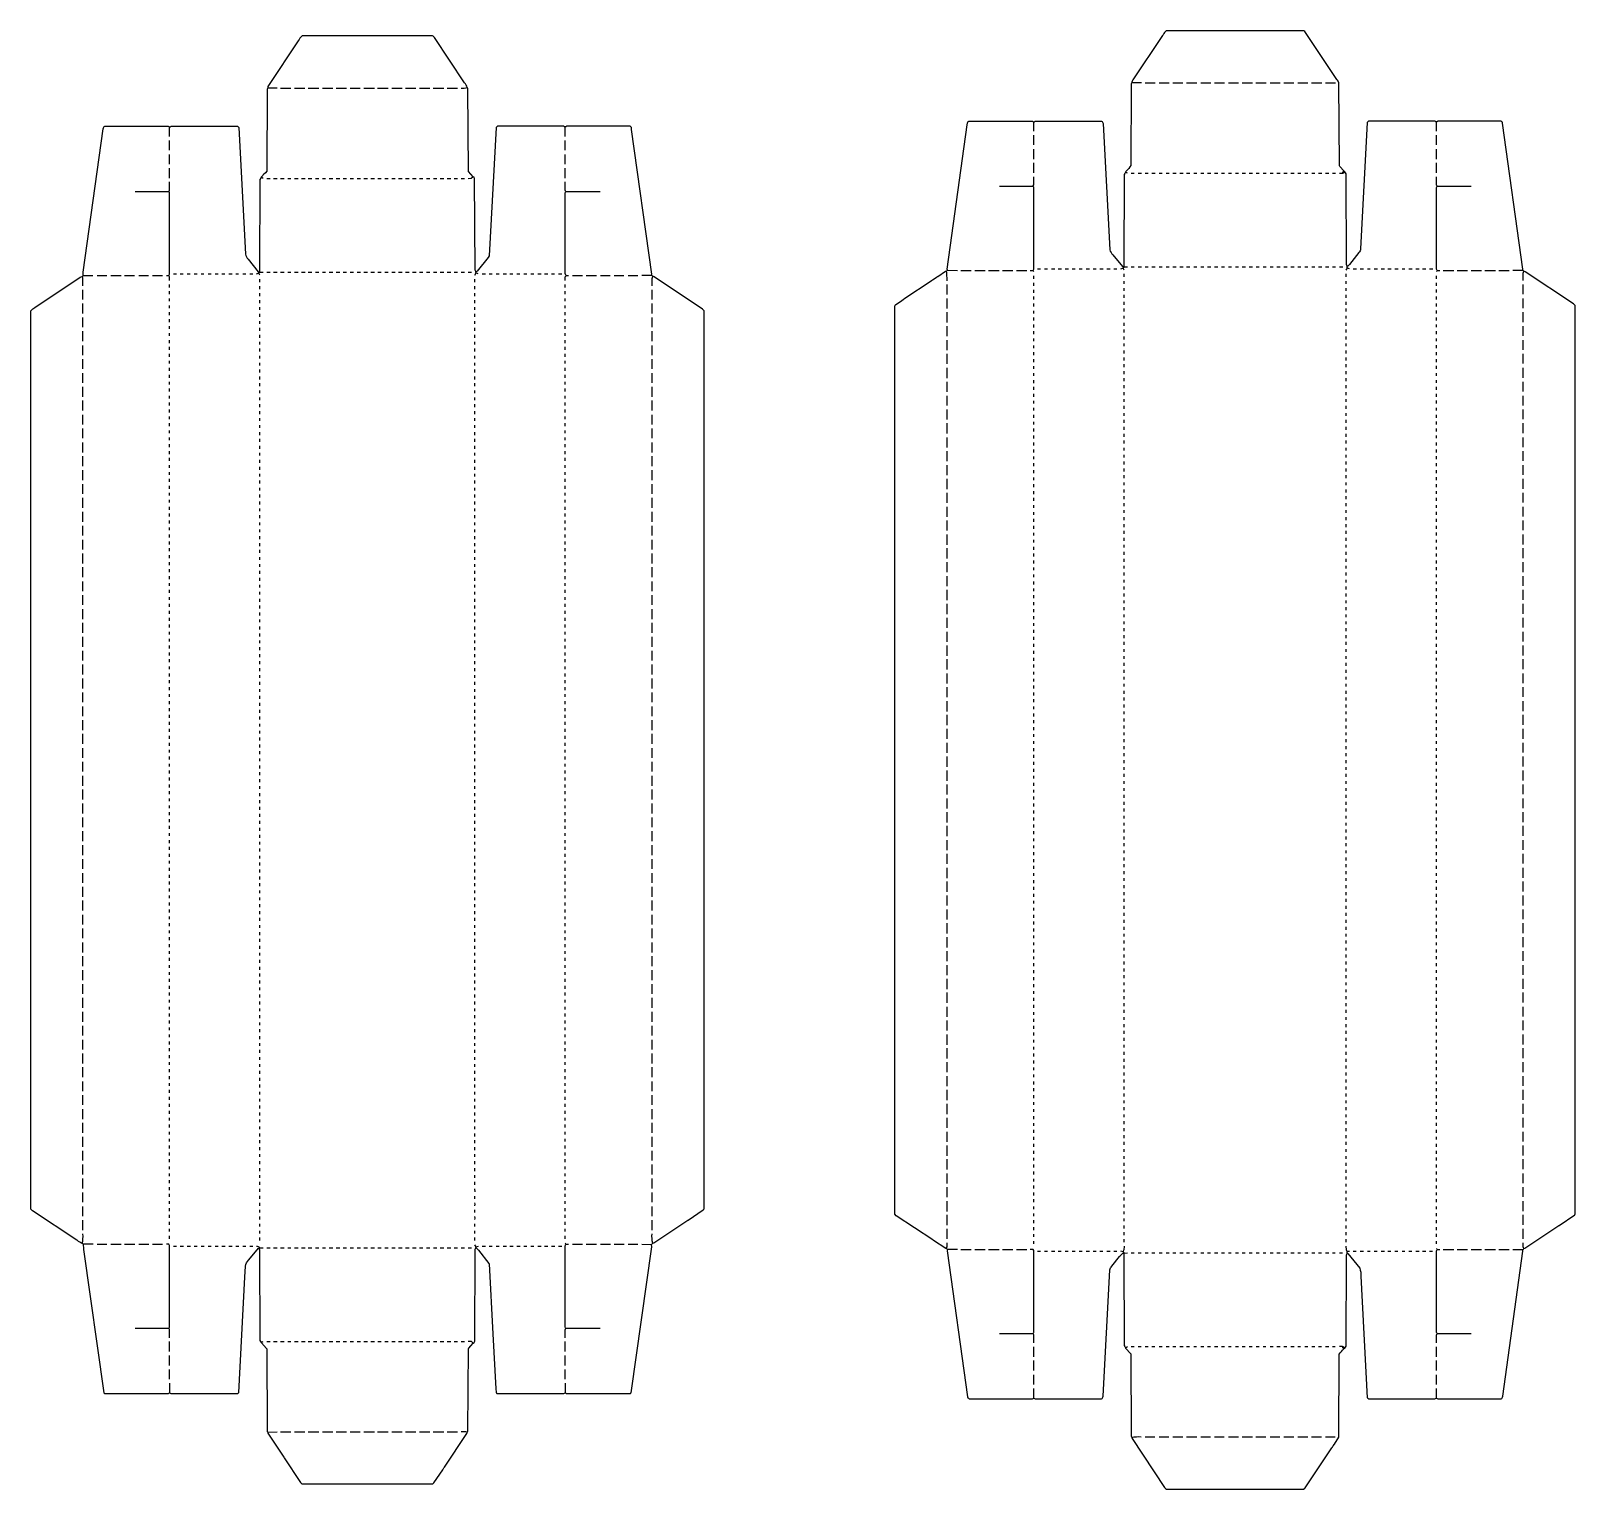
# Model space of a CAD drawing. Extents: x 527 to 5782, y 502 to 5463.
import ezdxf

# ---------------------------------------------------------------- set-up
doc = ezdxf.new("R2010")
doc.units = 0
doc.layers.get('0').update_dxf_attribs({"linetype": 'CONTINUOUS'})

msp = doc.modelspace()

# ---------------------------------------------------------------- linework, layer by layer
at = {"color": 7, "linetype": 'CONTINUOUS'}
for points in [[(2038, 4632), (2042, 4640), (2041, 4641), (2041, 4643), (2040.8, 4643.9), (2038.498397, 4649.001592), (2037.00641, 4960.993671, 0.333456), (2032, 4967), (2016.249541, 4984.234862), (2013.769231, 5266.846154), (2012, 5270, 0.091509), (2002.769231, 5286.846154), (1901, 5440, 0.089371), (1894, 5446), (1450, 5446, 0.083042), (1436.8, 5429.1), (1335.2, 5276.9, 0.142926), (1333, 5270), (1332.8, 5269.1), (1330.498201, 5263.998214), (1329.501799, 4986.001786), (1325, 4980), (1318, 4973, 0.071068), (1311, 4965), (1309, 4962), (1306.498377, 4956.998387), (1305.501623, 4649.001613), (1305, 4643)], [(5003, 4649, 0.126706), (5006, 4656), (5006, 4662), (5005.8, 4662.9), (5003.498382, 4668.001608), (5002.501618, 4976.998392, 0.237525), (4998, 4983, 0.618034), (4996, 4985), (4995, 4987), (4981.249406, 5001.232779), (4979.992909, 5004.006992), (4978.501773, 5285.998239, 0.068575), (4971.230769, 5298.153846), (4865, 5458, 0.080555), (4859, 5463), (4390, 5463, 0.123703), (4380, 5450, 0.084647), (4376, 5444), (4277, 5296, 0.162787), (4274, 5288), (4273.8, 5287.1), (4271.498195, 5281.998208), (4270.501805, 5005.001792, -0.08172), (4255, 4987, 0.216752), (4252, 4982, 0.109082), (4247.498371, 4973.998382), (4246.501629, 4667.001618), (4246, 4661), (4247, 4659)], [(1991, 5268, 0.083348), (2012, 5270)], [(3646, 4649), (3645, 4652), (3713.58, 5143.06), (3714.42, 5148.94, -0.263615), (3719, 5156), (3935, 5156), (3936.9, 5154.8), (3938, 5154), (3942, 5154), (3945, 5156), (4170, 5156, -0.28692), (4175.529231, 5147.973846), (4198.472376, 4718.024862, 0.133931), (4209.243902, 4701.195122), (4242, 4661), (4246, 4661)], [(5604, 4648), (5604.384615, 4651.923077), (5535.352941, 5149.088235), (5535, 5152, 0.064594), (5530, 5156), (5315, 5156), (5313.1, 5154.8), (5312, 5154), (5308, 5154), (5305, 5156), (5079, 5156, 0.198611), (5074.468966, 5150.972414), (5051.430769, 4721.946154, -0.239075), (5046.2, 4708.9), (5014, 4668, -0.123106), (5006, 4662)], [(704, 4596), (703.518471, 4622.982803), (702, 4627, 0.150174), (705, 4631), (705.455172, 4641.962069), (773.430769, 5129.946154, -0.286356), (779, 5139), (994, 5139), (995.9, 5137.8), (997, 5137), (1001, 5137), (1004, 5139), (1230, 5139, -0.214932), (1234.529231, 5133.973846), (1257.569231, 4703.946154, 0.188759), (1266.243902, 4686.195122), (1301, 4643), (1305, 4643), (1306, 4642), (1318, 4642)], [(2639, 4631), (2640, 4635), (2571.42, 5128.06), (2570.58, 5133.94, 0.287953), (2566, 5139), (2350, 5139), (2348.1, 5137.8), (2347, 5137), (2343, 5137), (2340, 5139), (2115, 5139, 0.197311), (2110.45082, 5133.959016), (2086.538071, 4698.032995), (2082.8, 4692.1), (2046, 4646, -0.216752), (2041, 4643)], [(999, 4614, 0.106966), (997, 4631, -0.256569), (999, 4635), (999, 4913, -0.120666), (997, 4917), (997.2, 4917.9), (998.517815, 4921.016627), (999, 4949)], [(1318, 4961, -0.125359), (1311, 4965)], [(2345, 4614), (2345, 4626, 0.15463), (2348, 4631), (2347.8, 4631.9), (2345, 4638), (2345, 4912, 0.165541), (2347, 4917), (2346.8, 4917.9), (2345.482185, 4921.016627), (2345, 4949)], [(3940, 4643, 0.165541), (3938, 4648, -0.120666), (3940, 4652), (3940, 4931, -0.120666), (3938, 4935), (3938.2, 4935.9), (3939.518471, 4939.017197), (3940, 4966)], [(4259, 4979, -0.126966), (4252, 4982)], [(5310, 4644, 0.120666), (5312, 4648, 0.120666), (5310, 4652), (5310, 4930, 0.165541), (5312, 4935), (5311.8, 4935.9), (5310.481529, 4939.017197), (5310, 4966)], [(739, 1335), (705, 1335), (702, 1338, -0.091509), (685.153846, 1347.230769), (682.846154, 1348.769231), (532, 1449), (527, 1454), (527, 4511, -0.079587), (541, 4522), (695.1, 4624.8, -0.142926), (702, 4627)], [(1295, 4637), (1298.1, 4637.8, -0.138157), (1303, 4639), (1306, 4642)], [(3680, 1317), (3646, 1317), (3643, 1320), (3640.206897, 1320.517241), (3598.153846, 1348.230769), (3595.846154, 1349.769231), (3472, 1432), (3467, 1437), (3467, 4528), (3468.2, 4529.9), (3469, 4531), (3491, 4546), (3495.1, 4548.8, 0.118981), (3498, 4551), (3594.1, 4614.8, 0.118981), (3597, 4617), (3609.1, 4624.8, 0.118981), (3612, 4627), (3612.9, 4627.2), (3639, 4645), (3643, 4645, -0.150174), (3646, 4649), (3680, 4648)], [(4236, 4654), (4239.1, 4654.8, -0.138157), (4244, 4656), (4247, 4659), (4248, 4660), (4259, 4660)], [(5014, 4654), (5010.9, 4654.8, 0.138157), (5006, 4656)], [(2038, 1466, 0.155706), (2038, 1476)], [(2038, 1419, 0.19081), (2038, 1429)], [(702, 1338, 0.081739), (704, 1370)], [(2606, 1335), (2639, 1334, 0.09902), (2643, 1339, -0.080664), (2641, 1370)], [(706, 1335), (705, 1332), (705.58, 1322.94), (706.42, 1317.06), (774.8, 829.9), (775, 829), (778, 827), (995, 827, -0.120666), (999, 829)], [(999, 1017), (998.517815, 1044.983373), (997, 1049, -0.120666), (999, 1053), (999, 1331), (996, 1335), (988, 1335)], [(999, 862), (999, 829, -0.120666), (1003, 827), (1231, 827), (1234.2, 830.9), (1255.470769, 1222.973846), (1257.472376, 1260.975138, -0.196739), (1267.8, 1281.1), (1268.2, 1281.9), (1301.088235, 1321.647059), (1304, 1322), (1305, 1323), (1318, 1323)], [(1295, 1329), (1297.1, 1328.2, 0.079845), (1303, 1326), (1305, 1324), (1305, 1323), (1304, 1322), (1304.352941, 1319.088235), (1305.501623, 1315.998387), (1306.498377, 1008.001613, 0.154595), (1311, 1001), (1311.497238, 999.447514), (1328.750365, 980.763504), (1329.501799, 978.998214), (1330.498201, 701.001786, 0.094762), (1333, 696), (1333.6, 692.2), (1387.230769, 611.153846), (1388.769231, 608.846154), (1445, 524), (1449, 520), (1895, 520), (1897, 522), (1898, 523), (1928.8, 568.1), (1932.8, 574.1, -0.118981), (1935, 577), (2010.8, 691.1, 0.113888), (2012, 695), (2013.8, 699.1), (2015.8, 980.1), (2017, 982), (2024, 990), (2032, 998, 0.083794), (2037.501608, 1005.001597), (2038.498392, 1315.998403), (2039.2, 1317.9, 0.105047), (2041, 1323), (2042, 1326), (2038, 1333)], [(2041, 1323), (2042, 1323), (2050, 1315), (2085.538462, 1269.692308), (2086.3, 1268.1), (2099.472376, 1030.024862), (2109.470769, 843.026154, 0.079719), (2111.5, 828.5), (2112.9, 827.7), (2114, 827), (2341, 827, -0.120666), (2345, 829)], [(2345, 1017), (2345.481529, 1043.982803), (2347, 1049, 0.120666), (2345, 1053), (2345, 1330, 0.165541), (2347, 1335, 0.120666), (2345, 1339)], [(2345, 862), (2345, 829, -0.120666), (2349, 827), (2567, 827), (2569, 829), (2569.8, 830.1), (2640, 1326), (2639, 1334)], [(3646, 1317), (3645, 1313), (3714.647059, 815.911765), (3715, 813, 0.064594), (3720, 809), (3935, 809, -0.165541), (3940, 811, -0.165541), (3945, 809), (4170, 809, 0.291567), (4175.529231, 818.026154), (4198.472376, 1247.975138, -0.145754), (4205.8, 1260.1), (4232, 1293, 0.184026), (4234, 1296), (4243.088235, 1304.647059), (4246, 1305), (4259, 1306)], [(3940, 1000), (3939.518471, 1026.982803), (3938, 1031, -0.120666), (3940, 1035), (3940, 1314), (3938, 1317), (3928, 1317)], [(4247, 1328, -0.129009), (4244.352941, 1311.911765), (4244, 1309), (4246, 1307), (4246, 1305), (4246.405405, 1300.067568), (4247.498377, 991.001613, 0.078657), (4252, 983), (4252.497238, 981.447514), (4269.750365, 962.763504), (4270.501799, 960.998214), (4271.498201, 683.001786, 0.094762), (4274, 678), (4274.6, 674.2), (4385, 507, 0.080555), (4391, 502), (4858, 502), (4862, 505), (4863, 506), (4949.8, 635.1), (4954, 642, 0.084647), (4958, 648, 0.084647), (4962, 654), (4963, 655), (4978.501773, 679.001761), (4979.498227, 960.998239, -0.076284), (4995, 979), (4996, 981), (4998, 982, 0.082787), (5002.501618, 988.001608), (5003.498382, 1296.998392), (5004.2, 1298.9, 0.105047), (5006, 1304), (5006, 1309), (5005.8, 1309.9), (5003.458824, 1316.035294), (5003, 1328)], [(5006, 1304), (5008, 1304), (5049.230769, 1253.153846, -0.103122), (5052.470769, 1226.026154), (5074, 813, 0.064594), (5079, 809), (5305, 809, -0.165541), (5310, 811, -0.165541), (5315, 809), (5530, 809, 0.289427), (5535.569231, 818.053846), (5604.42, 1311.94, 0.070948), (5604, 1317, 0.150174), (5607, 1321), (5606.7, 1322.9), (5605.464602, 1326.030973), (5605, 1340)], [(5310, 1000), (5310.480822, 1025.982192), (5312, 1031, 0.120666), (5310, 1035), (5310, 1313, 0.120666), (5312, 1317, 0.120666), (5310, 1321)], [(5006, 1309), (5008.1, 1309.8, -0.079845), (5014, 1312)], [(1311, 1001, -0.126706), (1318, 1004)], [(4252, 983, -0.125537), (4259, 987)], [(4274, 678, -0.080664), (4305, 680)]]:
    msp.add_lwpolyline(points, format="xyb", dxfattribs=at)
for points in [[(1365, 5268), (1338.017197, 5268.481529), (1333, 5270)], [(1377, 5268), (1412, 5268)], [(1424, 5268), (1459, 5268)], [(1471, 5268), (1507, 5268)], [(1519, 5268), (1554, 5268)], [(1566, 5268), (1601, 5268)], [(1613, 5268), (1648, 5268)], [(1660, 5268), (1696, 5268)], [(1707, 5268), (1743, 5268)], [(1755, 5268), (1790, 5268)], [(1802, 5268), (1837, 5268)], [(1849, 5268), (1885, 5268)], [(1896, 5268), (1932, 5268)], [(1944, 5268), (1979, 5268)], [(4306, 5286), (4278.016627, 5286.482185), (4274, 5288)], [(4319, 5286), (4353, 5286)], [(4366, 5286), (4400, 5286)], [(4413, 5286), (4447, 5286)], [(4460, 5286), (4495, 5286)], [(4508, 5286), (4542, 5286)], [(4555, 5286), (4589, 5286)], [(4602, 5286), (4636, 5286)], [(4649, 5286), (4684, 5286)], [(4696, 5286), (4731, 5286)], [(4744, 5286), (4778, 5286)], [(4791, 5286), (4825, 5286)], [(4838, 5286), (4873, 5286)], [(4885, 5286), (4920, 5286)], [(4933, 5286), (4967, 5286)], [(3940, 5122), (3940, 5154)], [(5310, 5122), (5310, 5154)], [(999, 5104), (999, 5137)], [(2345, 5104), (2345, 5137)], [(3940, 5075), (3940, 5108)], [(5310, 5075), (5310, 5108)], [(999, 5057), (999, 5090)], [(2345, 5057), (2345, 5090)], [(3940, 5027), (3940, 5061)], [(5310, 5027), (5310, 5061)], [(999, 5010), (999, 5043)], [(999, 4962), (999, 4996)], [(2345, 5010), (2345, 5043)], [(2345, 4962), (2345, 4996)], [(3940, 4980), (3940, 5014)], [(5310, 4980), (5310, 5014)], [(1330, 4961), (1341, 4961)], [(1353, 4961), (1365, 4961)], [(1377, 4961), (1389, 4961)], [(1401, 4961), (1412, 4961)], [(1424, 4961), (1436, 4961)], [(1448, 4961), (1460, 4961)], [(1471, 4961), (1483, 4961)], [(1495, 4961), (1507, 4961)], [(1519, 4961), (1530, 4961)], [(1542, 4961), (1554, 4961)], [(1566, 4961), (1578, 4961)], [(1590, 4961), (1601, 4961)], [(1613, 4961), (1625, 4961)], [(1637, 4961), (1649, 4961)], [(1660, 4961), (1672, 4961)], [(1684, 4961), (1696, 4961)], [(1708, 4961), (1719, 4961)], [(1731, 4961), (1743, 4961)], [(1755, 4961), (1767, 4961)], [(1778, 4961), (1790, 4961)], [(1802, 4961), (1814, 4961)], [(1826, 4961), (1838, 4961)], [(1849, 4961), (1861, 4961)], [(1873, 4961), (1885, 4961)], [(1897, 4961), (1908, 4961)], [(1920, 4961), (1932, 4961)], [(1944, 4961), (1956, 4961)], [(1967, 4961), (1979, 4961)], [(1991, 4961), (2003, 4961)], [(2015, 4961), (2024.959016, 4961.45082), (2031.1, 4966.8), (2032, 4967)], [(4271, 4979), (4282, 4979)], [(4295, 4979), (4306, 4979)], [(4319, 4979), (4329, 4979)], [(4342, 4979), (4353, 4979)], [(4366, 4979), (4377, 4979)], [(4390, 4979), (4400, 4979)], [(4413, 4979), (4424, 4979)], [(4437, 4979), (4448, 4979)], [(4460, 4979), (4471, 4979)], [(4484, 4979), (4495, 4979)], [(4508, 4979), (4518, 4979)], [(4531, 4979), (4542, 4979)], [(4555, 4979), (4566, 4979)], [(4579, 4979), (4589, 4979)], [(4602, 4979), (4613, 4979)], [(4626, 4979), (4637, 4979)], [(4649, 4979), (4660, 4979)], [(4673, 4979), (4684, 4979)], [(4697, 4979), (4707, 4979)], [(4720, 4979), (4731, 4979)], [(4744, 4979), (4755, 4979)], [(4767, 4979), (4778, 4979)], [(4791, 4979), (4802, 4979)], [(4815, 4979), (4826, 4979)], [(4838, 4979), (4849, 4979)], [(4862, 4979), (4873, 4979)], [(4886, 4979), (4896, 4979)], [(4909, 4979), (4920, 4979)], [(4933, 4979), (4944, 4979)], [(4956, 4979), (4967, 4979)], [(882, 4917), (997, 4917)], [(2347, 4917), (2464, 4917)], [(3823, 4935), (3938, 4935)], [(5312, 4935), (5428, 4935)], [(705, 4631), (738, 4631)], [(752, 4631), (786, 4631)], [(799, 4631), (834, 4631)], [(846, 4631), (880, 4631)], [(894, 4631), (927, 4631)], [(941, 4631), (975, 4631)], [(988, 4631), (997, 4631)], [(1012, 4637), (1023, 4637)], [(1035, 4637), (1045, 4637)], [(1059, 4637), (1069, 4637)], [(1083, 4637), (1093, 4637)], [(1106, 4637), (1116, 4637)], [(1130, 4637), (1141, 4637)], [(1154, 4637), (1164, 4637)], [(1177, 4637), (1187, 4637)], [(1201, 4637), (1212, 4637)], [(1224, 4637), (1234, 4637)], [(1248, 4637), (1258, 4637)], [(1272, 4637), (1282, 4637)], [(1306, 4632), (1303, 4639)], [(1330, 4642), (1341, 4642)], [(1353, 4642), (1365, 4642)], [(1377, 4642), (1389, 4642)], [(1401, 4642), (1412, 4642)], [(1424, 4642), (1436, 4642)], [(1448, 4642), (1460, 4642)], [(1471, 4642), (1483, 4642)], [(1495, 4642), (1507, 4642)], [(1519, 4642), (1530, 4642)], [(1542, 4642), (1554, 4642)], [(1566, 4642), (1578, 4642)], [(1590, 4642), (1601, 4642)], [(1613, 4642), (1625, 4642)], [(1637, 4642), (1649, 4642)], [(1660, 4642), (1672, 4642)], [(1684, 4642), (1696, 4642)], [(1708, 4642), (1719, 4642)], [(1731, 4642), (1743, 4642)], [(1755, 4642), (1767, 4642)], [(1778, 4642), (1790, 4642)], [(1802, 4642), (1814, 4642)], [(1826, 4642), (1838, 4642)], [(1849, 4642), (1861, 4642)], [(1873, 4642), (1885, 4642)], [(1897, 4642), (1908, 4642)], [(1920, 4642), (1932, 4642)], [(1944, 4642), (1956, 4642)], [(1967, 4642), (1979, 4642)], [(1991, 4642), (2003, 4642)], [(2015, 4642), (2026, 4642)], [(2049, 4637), (2042, 4640)], [(2063, 4637), (2074, 4637)], [(2087, 4637), (2097, 4637)], [(2110, 4637), (2120, 4637)], [(2134, 4637), (2145, 4637)], [(2157, 4637), (2167, 4637)], [(2181, 4637), (2191, 4637)], [(2205, 4637), (2215, 4637)], [(2228, 4637), (2238, 4637)], [(2252, 4637), (2263, 4637)], [(2275, 4637), (2286, 4637)], [(2299, 4637), (2309, 4637)], [(2323, 4637), (2334, 4637)], [(2348, 4631), (2356, 4631)], [(2370, 4631), (2404, 4631)], [(2417, 4631), (2452, 4631)], [(2465, 4631), (2498, 4631)], [(2512, 4631), (2545, 4631)], [(2559, 4631), (2593, 4631)], [(2643, 1339), (2646.923077, 1339.384615), (2763.1, 1416.8), (2763.9, 1417.2), (2815, 1452), (2817, 1454), (2818, 1455), (2818, 4511), (2813, 4516), (2647.846154, 4625.769231), (2639, 4631), (2606, 4631)], [(2641, 4596), (2641.480059, 4620.981536), (2644, 4627)], [(3645, 4613), (3644.518471, 4639.982803), (3643, 4645)], [(3692, 4648), (3727, 4648)], [(3739, 4648), (3774, 4648)], [(3786, 4648), (3822, 4648)], [(3833, 4648), (3869, 4648)], [(3881, 4648), (3916, 4648)], [(3928, 4648), (3938, 4648)], [(3940, 4620), (3940, 4630)], [(3953, 4654), (3963, 4654)], [(3976, 4654), (3987, 4654)], [(4000, 4654), (4011, 4654)], [(4023, 4654), (4034, 4654)], [(4047, 4654), (4058, 4654)], [(4071, 4654), (4081, 4654)], [(4094, 4654), (4105, 4654)], [(4118, 4654), (4129, 4654)], [(4142, 4654), (4152, 4654)], [(4165, 4654), (4176, 4654)], [(4189, 4654), (4200, 4654)], [(4212, 4654), (4223, 4654)], [(4247, 4649), (4244, 4656)], [(4247, 4626), (4247, 4636)], [(4271, 4660), (4282, 4660)], [(4295, 4660), (4306, 4660)], [(4319, 4660), (4329, 4660)], [(4342, 4660), (4353, 4660)], [(4366, 4660), (4377, 4660)], [(4390, 4660), (4400, 4660)], [(4413, 4660), (4424, 4660)], [(4437, 4660), (4448, 4660)], [(4460, 4660), (4471, 4660)], [(4484, 4660), (4495, 4660)], [(4508, 4660), (4518, 4660)], [(4531, 4660), (4542, 4660)], [(4555, 4660), (4566, 4660)], [(4579, 4660), (4589, 4660)], [(4602, 4660), (4613, 4660)], [(4626, 4660), (4637, 4660)], [(4649, 4660), (4660, 4660)], [(4673, 4660), (4684, 4660)], [(4697, 4660), (4707, 4660)], [(4720, 4660), (4731, 4660)], [(4744, 4660), (4755, 4660)], [(4767, 4660), (4778, 4660)], [(4791, 4660), (4802, 4660)], [(4815, 4660), (4826, 4660)], [(4838, 4660), (4849, 4660)], [(4862, 4660), (4873, 4660)], [(4886, 4660), (4896, 4660)], [(4909, 4660), (4920, 4660)], [(4933, 4660), (4944, 4660)], [(4956, 4660), (4967, 4660)], [(4980, 4660), (4991, 4660)], [(5003, 4626), (5003, 4636)], [(5027, 4654), (5038, 4654)], [(5051, 4654), (5062, 4654)], [(5075, 4654), (5085, 4654)], [(5098, 4654), (5109, 4654)], [(5122, 4654), (5133, 4654)], [(5145, 4654), (5156, 4654)], [(5169, 4654), (5180, 4654)], [(5193, 4654), (5203, 4654)], [(5216, 4654), (5227, 4654)], [(5240, 4654), (5251, 4654)], [(5263, 4654), (5274, 4654)], [(5287, 4654), (5298, 4654)], [(5310, 4620), (5310, 4630)], [(5312, 4648), (5322, 4648)], [(5333, 4648), (5369, 4648)], [(5381, 4648), (5416, 4648)], [(5428, 4648), (5463, 4648)], [(5475, 4648), (5511, 4648)], [(5522, 4648), (5558, 4648)], [(5607, 1321), (5610.923077, 1321.384615), (5727.1, 1398.8), (5727.9, 1399.2), (5781, 1435), (5781.2, 1435.9), (5782, 1437), (5782, 4529), (5777, 4534), (5611.846154, 4643.769231), (5604, 4648), (5570, 4648)], [(5605, 4614), (5605.480059, 4638.981536), (5608, 4645)], [(704, 4549), (704, 4582)], [(999, 4590), (999, 4600)], [(999, 4567), (999, 4577)], [(1306, 4608), (1306, 4618)], [(1306, 4584), (1306, 4594)], [(2038, 4608), (2038, 4618)], [(2038, 4584), (2038, 4594)], [(2345, 4590), (2345, 4600)], [(2345, 4567), (2345, 4577)], [(2641, 4549), (2641, 4582)], [(3645, 4566), (3645, 4600)], [(3940, 4596), (3940, 4606)], [(3940, 4572), (3940, 4582)], [(4247, 4602), (4247, 4612)], [(4247, 4579), (4247, 4588)], [(5003, 4602), (5003, 4612)], [(5003, 4579), (5003, 4588)], [(5310, 4596), (5310, 4606)], [(5310, 4573), (5310, 4583)], [(5605, 4567), (5605, 4600)], [(704, 4502), (704, 4535)], [(999, 4543), (999, 4553)], [(999, 4520), (999, 4529)], [(1306, 4561), (1306, 4571)], [(1306, 4537), (1306, 4547)], [(1306, 4514), (1306, 4523)], [(2038, 4561), (2038, 4571)], [(2038, 4537), (2038, 4547)], [(2038, 4514), (2038, 4523)], [(2345, 4543), (2345, 4553)], [(2345, 4520), (2345, 4529)], [(2641, 4502), (2641, 4535)], [(3645, 4519), (3645, 4553)], [(3940, 4549), (3940, 4559)], [(3940, 4525), (3940, 4535)], [(4247, 4555), (4247, 4565)], [(4247, 4531), (4247, 4541)], [(5003, 4555), (5003, 4565)], [(5003, 4531), (5003, 4541)], [(5310, 4549), (5310, 4559)], [(5310, 4525), (5310, 4535)], [(5605, 4520), (5605, 4553)], [(704, 4455), (704, 4488)], [(999, 4496), (999, 4506)], [(999, 4472), (999, 4482)], [(1306, 4490), (1306, 4500)], [(1306, 4466), (1306, 4476)], [(2038, 4490), (2038, 4500)], [(2038, 4466), (2038, 4476)], [(2345, 4496), (2345, 4506)], [(2345, 4472), (2345, 4482)], [(2641, 4455), (2641, 4488)], [(3645, 4471), (3645, 4506)], [(3940, 4502), (3940, 4511)], [(3940, 4478), (3940, 4488)], [(4247, 4508), (4247, 4518)], [(4247, 4484), (4247, 4494)], [(4247, 4460), (4247, 4470)], [(5003, 4508), (5003, 4518)], [(5003, 4484), (5003, 4494)], [(5003, 4460), (5003, 4470)], [(5310, 4502), (5310, 4512)], [(5310, 4478), (5310, 4488)], [(5605, 4472), (5605, 4506)], [(704, 4407), (704, 4441)], [(999, 4449), (999, 4458)], [(999, 4425), (999, 4435)], [(1306, 4443), (1306, 4453)], [(1306, 4419), (1306, 4429)], [(2038, 4443), (2038, 4453)], [(2038, 4419), (2038, 4429)], [(2345, 4449), (2345, 4458)], [(2345, 4425), (2345, 4435)], [(2641, 4407), (2641, 4441)], [(3645, 4424), (3645, 4458)], [(3940, 4454), (3940, 4464)], [(3940, 4431), (3940, 4441)], [(3940, 4407), (3940, 4417)], [(4247, 4437), (4247, 4447)], [(4247, 4413), (4247, 4423)], [(5003, 4437), (5003, 4447)], [(5003, 4413), (5003, 4423)], [(5310, 4455), (5310, 4464)], [(5310, 4431), (5310, 4441)], [(5310, 4407), (5310, 4417)], [(5605, 4425), (5605, 4458)], [(704, 4360), (704, 4393)], [(999, 4401), (999, 4411)], [(999, 4378), (999, 4388)], [(999, 4354), (999, 4364)], [(1306, 4396), (1306, 4405)], [(1306, 4372), (1306, 4382)], [(2038, 4396), (2038, 4405)], [(2038, 4372), (2038, 4382)], [(2345, 4401), (2345, 4411)], [(2345, 4378), (2345, 4388)], [(2345, 4354), (2345, 4364)], [(2641, 4360), (2641, 4393)], [(3645, 4377), (3645, 4411)], [(3645, 4330), (3645, 4364)], [(3940, 4384), (3940, 4393)], [(3940, 4360), (3940, 4370)], [(4247, 4390), (4247, 4399)], [(4247, 4366), (4247, 4376)], [(5003, 4390), (5003, 4399)], [(5003, 4366), (5003, 4376)], [(5310, 4384), (5310, 4394)], [(5310, 4360), (5310, 4370)], [(5605, 4378), (5605, 4411)], [(5605, 4331), (5605, 4364)], [(704, 4313), (704, 4346)], [(999, 4331), (999, 4340)], [(999, 4307), (999, 4317)], [(1306, 4348), (1306, 4358)], [(1306, 4325), (1306, 4334)], [(1306, 4301), (1306, 4311)], [(2038, 4348), (2038, 4358)], [(2038, 4325), (2038, 4334)], [(2038, 4301), (2038, 4311)], [(2345, 4331), (2345, 4340)], [(2345, 4307), (2345, 4317)], [(2641, 4313), (2641, 4346)], [(3645, 4282), (3645, 4317)], [(3940, 4336), (3940, 4346)], [(3940, 4313), (3940, 4322)], [(4247, 4342), (4247, 4352)], [(4247, 4319), (4247, 4329)], [(5003, 4342), (5003, 4352)], [(5003, 4319), (5003, 4329)], [(5310, 4336), (5310, 4346)], [(5310, 4313), (5310, 4323)], [(5605, 4283), (5605, 4317)], [(704, 4266), (704, 4299)], [(999, 4283), (999, 4293)], [(999, 4260), (999, 4269)], [(1306, 4277), (1306, 4287)], [(1306, 4254), (1306, 4264)], [(2038, 4277), (2038, 4287)], [(2038, 4254), (2038, 4264)], [(2345, 4283), (2345, 4293)], [(2345, 4260), (2345, 4269)], [(2641, 4266), (2641, 4299)], [(3645, 4235), (3645, 4269)], [(3940, 4289), (3940, 4299)], [(3940, 4265), (3940, 4275)], [(4247, 4295), (4247, 4305)], [(4247, 4271), (4247, 4281)], [(4247, 4248), (4247, 4258)], [(5003, 4295), (5003, 4305)], [(5003, 4271), (5003, 4281)], [(5003, 4248), (5003, 4258)], [(5310, 4289), (5310, 4299)], [(5310, 4266), (5310, 4275)], [(5605, 4236), (5605, 4269)], [(704, 4218), (704, 4252)], [(704, 4171), (704, 4205)], [(999, 4236), (999, 4246)], [(999, 4212), (999, 4222)], [(1306, 4230), (1306, 4240)], [(1306, 4207), (1306, 4216)], [(2038, 4230), (2038, 4240)], [(2038, 4207), (2038, 4216)], [(2345, 4236), (2345, 4246)], [(2345, 4212), (2345, 4222)], [(2641, 4218), (2641, 4252)], [(2641, 4171), (2641, 4205)], [(3645, 4188), (3645, 4222)], [(3940, 4242), (3940, 4252)], [(3940, 4218), (3940, 4228)], [(3940, 4195), (3940, 4204)], [(4247, 4224), (4247, 4234)], [(4247, 4201), (4247, 4210)], [(5003, 4224), (5003, 4234)], [(5003, 4201), (5003, 4210)], [(5310, 4242), (5310, 4252)], [(5310, 4218), (5310, 4228)], [(5310, 4195), (5310, 4205)], [(5605, 4189), (5605, 4222)], [(704, 4124), (704, 4157)], [(999, 4189), (999, 4199)], [(999, 4165), (999, 4175)], [(1306, 4183), (1306, 4193)], [(1306, 4159), (1306, 4169)], [(2038, 4183), (2038, 4193)], [(2038, 4159), (2038, 4169)], [(2345, 4189), (2345, 4199)], [(2345, 4165), (2345, 4175)], [(2641, 4124), (2641, 4157)], [(3645, 4141), (3645, 4175)], [(3940, 4171), (3940, 4181)], [(3940, 4147), (3940, 4157)], [(4247, 4177), (4247, 4187)], [(4247, 4153), (4247, 4163)], [(5003, 4177), (5003, 4187)], [(5003, 4153), (5003, 4163)], [(5310, 4171), (5310, 4181)], [(5310, 4147), (5310, 4157)], [(5605, 4142), (5605, 4175)], [(704, 4077), (704, 4110)], [(999, 4142), (999, 4151)], [(999, 4118), (999, 4128)], [(999, 4094), (999, 4104)], [(1306, 4136), (1306, 4145)], [(1306, 4112), (1306, 4122)], [(2038, 4136), (2038, 4145)], [(2038, 4112), (2038, 4122)], [(2345, 4142), (2345, 4151)], [(2345, 4118), (2345, 4128)], [(2345, 4094), (2345, 4104)], [(2641, 4077), (2641, 4110)], [(3645, 4093), (3645, 4128)], [(3940, 4124), (3940, 4133)], [(3940, 4100), (3940, 4110)], [(4247, 4130), (4247, 4140)], [(4247, 4106), (4247, 4116)], [(5003, 4130), (5003, 4140)], [(5003, 4106), (5003, 4116)], [(5310, 4124), (5310, 4134)], [(5310, 4100), (5310, 4110)], [(5605, 4094), (5605, 4128)], [(704, 4029), (704, 4063)], [(999, 4071), (999, 4080)], [(999, 4047), (999, 4057)], [(1306, 4088), (1306, 4098)], [(1306, 4065), (1306, 4075)], [(1306, 4041), (1306, 4051)], [(2038, 4088), (2038, 4098)], [(2038, 4065), (2038, 4075)], [(2038, 4041), (2038, 4051)], [(2345, 4071), (2345, 4080)], [(2345, 4047), (2345, 4057)], [(2641, 4029), (2641, 4063)], [(3645, 4046), (3645, 4080)], [(3940, 4076), (3940, 4086)], [(3940, 4053), (3940, 4063)], [(4247, 4082), (4247, 4092)], [(4247, 4059), (4247, 4069)], [(5003, 4082), (5003, 4092)], [(5003, 4059), (5003, 4069)], [(5310, 4077), (5310, 4086)], [(5310, 4053), (5310, 4063)], [(5605, 4047), (5605, 4080)], [(704, 3982), (704, 4016)], [(999, 4023), (999, 4033)], [(999, 4000), (999, 4010)], [(1306, 4018), (1306, 4027)], [(1306, 3994), (1306, 4004)], [(2038, 4018), (2038, 4027)], [(2038, 3994), (2038, 4004)], [(2345, 4023), (2345, 4033)], [(2345, 4000), (2345, 4010)], [(2641, 3982), (2641, 4016)], [(3645, 3999), (3645, 4033)], [(3940, 4029), (3940, 4039)], [(3940, 4006), (3940, 4015)], [(4247, 4035), (4247, 4045)], [(4247, 4012), (4247, 4021)], [(4247, 3988), (4247, 3998)], [(5003, 4035), (5003, 4045)], [(5003, 4012), (5003, 4021)], [(5003, 3988), (5003, 3998)], [(5310, 4029), (5310, 4039)], [(5310, 4006), (5310, 4016)], [(5605, 4000), (5605, 4033)], [(704, 3935), (704, 3968)], [(999, 3976), (999, 3986)], [(999, 3953), (999, 3962)], [(1306, 3970), (1306, 3980)], [(1306, 3947), (1306, 3956)], [(2038, 3970), (2038, 3980)], [(2038, 3947), (2038, 3956)], [(2345, 3976), (2345, 3986)], [(2345, 3953), (2345, 3962)], [(2641, 3935), (2641, 3968)], [(3645, 3952), (3645, 3986)], [(3940, 3982), (3940, 3992)], [(3940, 3958), (3940, 3968)], [(3940, 3935), (3940, 3944)], [(4247, 3964), (4247, 3974)], [(4247, 3941), (4247, 3951)], [(5003, 3964), (5003, 3974)], [(5003, 3941), (5003, 3951)], [(5310, 3982), (5310, 3992)], [(5310, 3958), (5310, 3968)], [(5310, 3935), (5310, 3945)], [(5605, 3953), (5605, 3986)], [(704, 3888), (704, 3921)], [(999, 3929), (999, 3939)], [(999, 3905), (999, 3915)], [(999, 3882), (999, 3891)], [(1306, 3923), (1306, 3933)], [(1306, 3899), (1306, 3909)], [(2038, 3923), (2038, 3933)], [(2038, 3899), (2038, 3909)], [(2345, 3929), (2345, 3939)], [(2345, 3905), (2345, 3915)], [(2345, 3882), (2345, 3891)], [(2641, 3888), (2641, 3921)], [(3645, 3904), (3645, 3939)], [(3645, 3857), (3645, 3891)], [(3940, 3911), (3940, 3921)], [(3940, 3887), (3940, 3897)], [(4247, 3917), (4247, 3927)], [(4247, 3893), (4247, 3903)], [(5003, 3917), (5003, 3927)], [(5003, 3893), (5003, 3903)], [(5310, 3911), (5310, 3921)], [(5310, 3888), (5310, 3897)], [(5605, 3905), (5605, 3939)], [(5605, 3858), (5605, 3891)], [(704, 3840), (704, 3874)], [(999, 3858), (999, 3868)], [(999, 3834), (999, 3844)], [(1306, 3876), (1306, 3886)], [(1306, 3852), (1306, 3862)], [(1306, 3829), (1306, 3838)], [(2038, 3876), (2038, 3886)], [(2038, 3852), (2038, 3862)], [(2038, 3829), (2038, 3838)], [(2345, 3858), (2345, 3868)], [(2345, 3834), (2345, 3844)], [(2641, 3840), (2641, 3874)], [(3645, 3810), (3645, 3844)], [(3940, 3864), (3940, 3874)], [(3940, 3840), (3940, 3850)], [(4247, 3870), (4247, 3880)], [(4247, 3846), (4247, 3856)], [(5003, 3870), (5003, 3880)], [(5003, 3846), (5003, 3856)], [(5310, 3864), (5310, 3874)], [(5310, 3840), (5310, 3850)], [(5605, 3811), (5605, 3844)], [(704, 3793), (704, 3827)], [(999, 3811), (999, 3821)], [(999, 3787), (999, 3797)], [(1306, 3805), (1306, 3815)], [(1306, 3781), (1306, 3791)], [(2038, 3805), (2038, 3815)], [(2038, 3781), (2038, 3791)], [(2345, 3811), (2345, 3821)], [(2345, 3787), (2345, 3797)], [(2641, 3793), (2641, 3827)], [(3645, 3763), (3645, 3797)], [(3940, 3817), (3940, 3826)], [(3940, 3793), (3940, 3803)], [(4247, 3823), (4247, 3832)], [(4247, 3799), (4247, 3809)], [(4247, 3775), (4247, 3785)], [(5003, 3823), (5003, 3832)], [(5003, 3799), (5003, 3809)], [(5003, 3775), (5003, 3785)], [(5310, 3817), (5310, 3827)], [(5310, 3793), (5310, 3803)], [(5605, 3764), (5605, 3797)], [(704, 3746), (704, 3779)], [(704, 3699), (704, 3732)], [(999, 3764), (999, 3773)], [(999, 3740), (999, 3750)], [(1306, 3758), (1306, 3767)], [(1306, 3734), (1306, 3744)], [(2038, 3758), (2038, 3767)], [(2038, 3734), (2038, 3744)], [(2345, 3764), (2345, 3773)], [(2345, 3740), (2345, 3750)], [(2641, 3746), (2641, 3779)], [(2641, 3699), (2641, 3732)], [(3645, 3715), (3645, 3750)], [(3940, 3769), (3940, 3779)], [(3940, 3746), (3940, 3755)], [(3940, 3722), (3940, 3732)], [(4247, 3752), (4247, 3762)], [(4247, 3728), (4247, 3738)], [(5003, 3752), (5003, 3762)], [(5003, 3728), (5003, 3738)], [(5310, 3769), (5310, 3779)], [(5310, 3746), (5310, 3756)], [(5310, 3722), (5310, 3732)], [(5605, 3716), (5605, 3750)], [(704, 3651), (704, 3685)], [(999, 3716), (999, 3726)], [(999, 3693), (999, 3703)], [(999, 3669), (999, 3679)], [(1306, 3710), (1306, 3720)], [(1306, 3687), (1306, 3697)], [(2038, 3710), (2038, 3720)], [(2038, 3687), (2038, 3697)], [(2345, 3716), (2345, 3726)], [(2345, 3693), (2345, 3703)], [(2345, 3669), (2345, 3679)], [(2641, 3651), (2641, 3685)], [(3645, 3668), (3645, 3703)], [(3940, 3698), (3940, 3708)], [(3940, 3675), (3940, 3685)], [(4247, 3705), (4247, 3714)], [(4247, 3681), (4247, 3691)], [(5003, 3705), (5003, 3714)], [(5003, 3681), (5003, 3691)], [(5310, 3699), (5310, 3708)], [(5310, 3675), (5310, 3685)], [(5605, 3669), (5605, 3703)], [(704, 3604), (704, 3638)], [(999, 3645), (999, 3655)], [(999, 3622), (999, 3632)], [(1306, 3663), (1306, 3673)], [(1306, 3640), (1306, 3649)], [(1306, 3616), (1306, 3626)], [(2038, 3663), (2038, 3673)], [(2038, 3640), (2038, 3649)], [(2038, 3616), (2038, 3626)], [(2345, 3645), (2345, 3655)], [(2345, 3622), (2345, 3632)], [(2641, 3604), (2641, 3638)], [(3645, 3621), (3645, 3655)], [(3940, 3651), (3940, 3661)], [(3940, 3628), (3940, 3637)], [(4247, 3657), (4247, 3667)], [(4247, 3634), (4247, 3643)], [(5003, 3657), (5003, 3667)], [(5003, 3634), (5003, 3643)], [(5310, 3651), (5310, 3661)], [(5310, 3628), (5310, 3638)], [(5605, 3622), (5605, 3655)], [(704, 3557), (704, 3590)], [(999, 3598), (999, 3608)], [(999, 3575), (999, 3584)], [(1306, 3592), (1306, 3602)], [(1306, 3569), (1306, 3578)], [(2038, 3592), (2038, 3602)], [(2038, 3569), (2038, 3578)], [(2345, 3598), (2345, 3608)], [(2345, 3575), (2345, 3584)], [(2641, 3557), (2641, 3590)], [(3645, 3574), (3645, 3608)], [(3940, 3604), (3940, 3614)], [(3940, 3580), (3940, 3590)], [(4247, 3610), (4247, 3620)], [(4247, 3586), (4247, 3596)], [(5003, 3610), (5003, 3620)], [(5003, 3586), (5003, 3596)], [(5310, 3604), (5310, 3614)], [(5310, 3581), (5310, 3590)], [(5605, 3575), (5605, 3608)], [(704, 3510), (704, 3543)], [(999, 3551), (999, 3561)], [(999, 3527), (999, 3537)], [(1306, 3545), (1306, 3555)], [(1306, 3521), (1306, 3531)], [(2038, 3545), (2038, 3555)], [(2038, 3521), (2038, 3531)], [(2345, 3551), (2345, 3561)], [(2345, 3527), (2345, 3537)], [(2641, 3510), (2641, 3543)], [(3645, 3526), (3645, 3561)], [(3940, 3557), (3940, 3566)], [(3940, 3533), (3940, 3543)], [(4247, 3563), (4247, 3573)], [(4247, 3539), (4247, 3549)], [(4247, 3516), (4247, 3525)], [(5003, 3563), (5003, 3573)], [(5003, 3539), (5003, 3549)], [(5003, 3516), (5003, 3525)], [(5310, 3557), (5310, 3567)], [(5310, 3533), (5310, 3543)], [(5605, 3527), (5605, 3561)], [(704, 3462), (704, 3496)], [(999, 3504), (999, 3514)], [(999, 3480), (999, 3490)], [(1306, 3498), (1306, 3508)], [(1306, 3474), (1306, 3484)], [(2038, 3498), (2038, 3508)], [(2038, 3474), (2038, 3484)], [(2345, 3504), (2345, 3514)], [(2345, 3480), (2345, 3490)], [(2641, 3462), (2641, 3496)], [(3645, 3479), (3645, 3514)], [(3940, 3509), (3940, 3519)], [(3940, 3486), (3940, 3496)], [(3940, 3462), (3940, 3472)], [(4247, 3492), (4247, 3502)], [(4247, 3468), (4247, 3478)], [(5003, 3492), (5003, 3502)], [(5003, 3468), (5003, 3478)], [(5310, 3510), (5310, 3519)], [(5310, 3486), (5310, 3496)], [(5310, 3462), (5310, 3472)], [(5605, 3480), (5605, 3514)], [(704, 3415), (704, 3449)], [(999, 3456), (999, 3466)], [(999, 3433), (999, 3443)], [(999, 3409), (999, 3419)], [(1306, 3451), (1306, 3460)], [(1306, 3427), (1306, 3437)], [(2038, 3451), (2038, 3460)], [(2038, 3427), (2038, 3437)], [(2345, 3456), (2345, 3466)], [(2345, 3433), (2345, 3443)], [(2345, 3409), (2345, 3419)], [(2641, 3415), (2641, 3449)], [(3645, 3432), (3645, 3466)], [(3645, 3385), (3645, 3419)], [(3940, 3439), (3940, 3448)], [(3940, 3415), (3940, 3425)], [(4247, 3445), (4247, 3454)], [(4247, 3421), (4247, 3431)], [(5003, 3445), (5003, 3454)], [(5003, 3421), (5003, 3431)], [(5310, 3439), (5310, 3449)], [(5310, 3415), (5310, 3425)], [(5605, 3433), (5605, 3466)], [(5605, 3386), (5605, 3419)], [(704, 3368), (704, 3401)], [(999, 3386), (999, 3395)], [(999, 3362), (999, 3372)], [(1306, 3403), (1306, 3413)], [(1306, 3380), (1306, 3389)], [(1306, 3356), (1306, 3366)], [(2038, 3403), (2038, 3413)], [(2038, 3380), (2038, 3389)], [(2038, 3356), (2038, 3366)], [(2345, 3386), (2345, 3395)], [(2345, 3362), (2345, 3372)], [(2641, 3368), (2641, 3401)], [(3645, 3337), (3645, 3372)], [(3940, 3391), (3940, 3401)], [(3940, 3368), (3940, 3378)], [(4247, 3397), (4247, 3407)], [(4247, 3374), (4247, 3384)], [(5003, 3397), (5003, 3407)], [(5003, 3374), (5003, 3384)], [(5310, 3392), (5310, 3401)], [(5310, 3368), (5310, 3378)], [(5605, 3338), (5605, 3372)], [(704, 3321), (704, 3354)], [(999, 3338), (999, 3348)], [(999, 3315), (999, 3325)], [(1306, 3332), (1306, 3342)], [(1306, 3309), (1306, 3319)], [(2038, 3332), (2038, 3342)], [(2038, 3309), (2038, 3319)], [(2345, 3338), (2345, 3348)], [(2345, 3315), (2345, 3325)], [(2641, 3321), (2641, 3354)], [(3645, 3290), (3645, 3325)], [(3940, 3344), (3940, 3354)], [(3940, 3320), (3940, 3330)], [(4247, 3350), (4247, 3360)], [(4247, 3327), (4247, 3336)], [(4247, 3303), (4247, 3313)], [(5003, 3350), (5003, 3360)], [(5003, 3327), (5003, 3336)], [(5003, 3303), (5003, 3313)], [(5310, 3344), (5310, 3354)], [(5310, 3321), (5310, 3330)], [(5605, 3291), (5605, 3325)], [(704, 3273), (704, 3307)], [(704, 3226), (704, 3260)], [(999, 3291), (999, 3301)], [(999, 3267), (999, 3277)], [(1306, 3285), (1306, 3295)], [(1306, 3262), (1306, 3271)], [(2038, 3285), (2038, 3295)], [(2038, 3262), (2038, 3271)], [(2345, 3291), (2345, 3301)], [(2345, 3267), (2345, 3277)], [(2641, 3273), (2641, 3307)], [(2641, 3226), (2641, 3260)], [(3645, 3243), (3645, 3277)], [(3940, 3297), (3940, 3307)], [(3940, 3273), (3940, 3283)], [(3940, 3250), (3940, 3259)], [(4247, 3279), (4247, 3289)], [(4247, 3256), (4247, 3265)], [(5003, 3279), (5003, 3289)], [(5003, 3256), (5003, 3265)], [(5310, 3297), (5310, 3307)], [(5310, 3273), (5310, 3283)], [(5310, 3250), (5310, 3260)], [(5605, 3244), (5605, 3277)], [(704, 3179), (704, 3212)], [(999, 3244), (999, 3254)], [(999, 3220), (999, 3230)], [(999, 3197), (999, 3206)], [(1306, 3238), (1306, 3248)], [(1306, 3214), (1306, 3224)], [(2038, 3238), (2038, 3248)], [(2038, 3214), (2038, 3224)], [(2345, 3244), (2345, 3254)], [(2345, 3220), (2345, 3230)], [(2345, 3197), (2345, 3206)], [(2641, 3179), (2641, 3212)], [(3645, 3196), (3645, 3230)], [(3940, 3226), (3940, 3236)], [(3940, 3202), (3940, 3212)], [(4247, 3232), (4247, 3242)], [(4247, 3208), (4247, 3218)], [(5003, 3232), (5003, 3242)], [(5003, 3208), (5003, 3218)], [(5310, 3226), (5310, 3236)], [(5310, 3203), (5310, 3212)], [(5605, 3197), (5605, 3230)], [(704, 3132), (704, 3165)], [(999, 3173), (999, 3183)], [(999, 3149), (999, 3159)], [(1306, 3191), (1306, 3201)], [(1306, 3167), (1306, 3177)], [(1306, 3143), (1306, 3153)], [(2038, 3191), (2038, 3201)], [(2038, 3167), (2038, 3177)], [(2038, 3143), (2038, 3153)], [(2345, 3173), (2345, 3183)], [(2345, 3149), (2345, 3159)], [(2641, 3132), (2641, 3165)], [(3645, 3148), (3645, 3183)], [(3940, 3179), (3940, 3189)], [(3940, 3155), (3940, 3165)], [(4247, 3185), (4247, 3195)], [(4247, 3161), (4247, 3171)], [(5003, 3185), (5003, 3195)], [(5003, 3161), (5003, 3171)], [(5310, 3179), (5310, 3189)], [(5310, 3155), (5310, 3165)], [(5605, 3149), (5605, 3183)], [(704, 3084), (704, 3118)], [(999, 3126), (999, 3136)], [(999, 3102), (999, 3112)], [(1306, 3120), (1306, 3130)], [(1306, 3096), (1306, 3106)], [(2038, 3120), (2038, 3130)], [(2038, 3096), (2038, 3106)], [(2345, 3126), (2345, 3136)], [(2345, 3102), (2345, 3112)], [(2641, 3084), (2641, 3118)], [(3645, 3101), (3645, 3136)], [(3940, 3131), (3940, 3141)], [(3940, 3108), (3940, 3118)], [(4247, 3138), (4247, 3147)], [(4247, 3114), (4247, 3124)], [(5003, 3138), (5003, 3147)], [(5003, 3114), (5003, 3124)], [(5310, 3132), (5310, 3141)], [(5310, 3108), (5310, 3118)], [(5605, 3102), (5605, 3136)], [(704, 3037), (704, 3071)], [(999, 3078), (999, 3088)], [(999, 3055), (999, 3065)], [(1306, 3073), (1306, 3082)], [(1306, 3049), (1306, 3059)], [(2038, 3073), (2038, 3082)], [(2038, 3049), (2038, 3059)], [(2345, 3078), (2345, 3088)], [(2345, 3055), (2345, 3065)], [(2641, 3037), (2641, 3071)], [(3645, 3054), (3645, 3088)], [(3940, 3084), (3940, 3094)], [(3940, 3061), (3940, 3070)], [(4247, 3090), (4247, 3100)], [(4247, 3067), (4247, 3076)], [(4247, 3043), (4247, 3053)], [(5003, 3090), (5003, 3100)], [(5003, 3067), (5003, 3076)], [(5003, 3043), (5003, 3053)], [(5310, 3084), (5310, 3094)], [(5310, 3061), (5310, 3071)], [(5605, 3055), (5605, 3088)], [(704, 2990), (704, 3023)], [(999, 3031), (999, 3041)], [(999, 3008), (999, 3017)], [(1306, 3025), (1306, 3035)], [(1306, 3002), (1306, 3012)], [(2038, 3025), (2038, 3035)], [(2038, 3002), (2038, 3012)], [(2345, 3031), (2345, 3041)], [(2345, 3008), (2345, 3017)], [(2641, 2990), (2641, 3023)], [(3645, 3007), (3645, 3041)], [(3940, 3037), (3940, 3047)], [(3940, 3013), (3940, 3023)], [(3940, 2990), (3940, 3000)], [(4247, 3019), (4247, 3029)], [(4247, 2996), (4247, 3006)], [(5003, 3019), (5003, 3029)], [(5003, 2996), (5003, 3006)], [(5310, 3037), (5310, 3047)], [(5310, 3014), (5310, 3023)], [(5310, 2990), (5310, 3000)], [(5605, 3008), (5605, 3041)], [(704, 2943), (704, 2976)], [(999, 2984), (999, 2994)], [(999, 2960), (999, 2970)], [(999, 2937), (999, 2947)], [(1306, 2978), (1306, 2988)], [(1306, 2954), (1306, 2964)], [(2038, 2978), (2038, 2988)], [(2038, 2954), (2038, 2964)], [(2345, 2984), (2345, 2994)], [(2345, 2960), (2345, 2970)], [(2345, 2937), (2345, 2947)], [(2641, 2943), (2641, 2976)], [(3645, 2959), (3645, 2994)], [(3645, 2912), (3645, 2947)], [(3940, 2966), (3940, 2976)], [(3940, 2942), (3940, 2952)], [(4247, 2972), (4247, 2982)], [(4247, 2949), (4247, 2958)], [(5003, 2972), (5003, 2982)], [(5003, 2949), (5003, 2958)], [(5310, 2966), (5310, 2976)], [(5310, 2943), (5310, 2952)], [(5605, 2960), (5605, 2994)], [(5605, 2913), (5605, 2947)], [(704, 2895), (704, 2929)], [(999, 2913), (999, 2923)], [(999, 2889), (999, 2899)], [(1306, 2931), (1306, 2941)], [(1306, 2907), (1306, 2917)], [(1306, 2884), (1306, 2893)], [(2038, 2931), (2038, 2941)], [(2038, 2907), (2038, 2917)], [(2038, 2884), (2038, 2893)], [(2345, 2913), (2345, 2923)], [(2345, 2889), (2345, 2899)], [(2641, 2895), (2641, 2929)], [(3645, 2865), (3645, 2899)], [(3940, 2919), (3940, 2929)], [(3940, 2895), (3940, 2905)], [(4247, 2925), (4247, 2935)], [(4247, 2901), (4247, 2911)], [(5003, 2925), (5003, 2935)], [(5003, 2901), (5003, 2911)], [(5310, 2919), (5310, 2929)], [(5310, 2895), (5310, 2905)], [(5605, 2866), (5605, 2899)], [(704, 2848), (704, 2882)], [(999, 2866), (999, 2876)], [(999, 2842), (999, 2852)], [(1306, 2860), (1306, 2870)], [(1306, 2836), (1306, 2846)], [(2038, 2860), (2038, 2870)], [(2038, 2836), (2038, 2846)], [(2345, 2866), (2345, 2876)], [(2345, 2842), (2345, 2852)], [(2641, 2848), (2641, 2882)], [(3645, 2818), (3645, 2852)], [(3940, 2872), (3940, 2881)], [(3940, 2848), (3940, 2858)], [(4247, 2878), (4247, 2887)], [(4247, 2854), (4247, 2864)], [(4247, 2830), (4247, 2840)], [(5003, 2878), (5003, 2887)], [(5003, 2854), (5003, 2864)], [(5003, 2830), (5003, 2840)], [(5310, 2872), (5310, 2882)], [(5310, 2848), (5310, 2858)], [(5605, 2819), (5605, 2852)], [(704, 2801), (704, 2834)], [(704, 2754), (704, 2787)], [(999, 2819), (999, 2828)], [(999, 2795), (999, 2805)], [(1306, 2813), (1306, 2823)], [(1306, 2789), (1306, 2799)], [(2038, 2813), (2038, 2823)], [(2038, 2789), (2038, 2799)], [(2345, 2819), (2345, 2828)], [(2345, 2795), (2345, 2805)], [(2641, 2801), (2641, 2834)], [(2641, 2754), (2641, 2787)], [(3645, 2770), (3645, 2805)], [(3940, 2824), (3940, 2834)], [(3940, 2801), (3940, 2811)], [(3940, 2777), (3940, 2787)], [(4247, 2807), (4247, 2817)], [(4247, 2783), (4247, 2793)], [(5003, 2807), (5003, 2817)], [(5003, 2783), (5003, 2793)], [(5310, 2825), (5310, 2834)], [(5310, 2801), (5310, 2811)], [(5310, 2777), (5310, 2787)], [(5605, 2771), (5605, 2805)], [(704, 2706), (704, 2740)], [(999, 2771), (999, 2781)], [(999, 2748), (999, 2758)], [(999, 2724), (999, 2734)], [(1306, 2765), (1306, 2775)], [(1306, 2742), (1306, 2752)], [(2038, 2765), (2038, 2775)], [(2038, 2742), (2038, 2752)], [(2345, 2771), (2345, 2781)], [(2345, 2748), (2345, 2758)], [(2345, 2724), (2345, 2734)], [(2641, 2706), (2641, 2740)], [(3645, 2723), (3645, 2758)], [(3940, 2753), (3940, 2763)], [(3940, 2730), (3940, 2740)], [(4247, 2760), (4247, 2769)], [(4247, 2736), (4247, 2746)], [(5003, 2760), (5003, 2769)], [(5003, 2736), (5003, 2746)], [(5310, 2754), (5310, 2763)], [(5310, 2730), (5310, 2740)], [(5605, 2724), (5605, 2758)], [(704, 2659), (704, 2693)], [(999, 2700), (999, 2710)], [(999, 2677), (999, 2687)], [(1306, 2718), (1306, 2728)], [(1306, 2695), (1306, 2704)], [(1306, 2671), (1306, 2681)], [(2038, 2718), (2038, 2728)], [(2038, 2695), (2038, 2704)], [(2038, 2671), (2038, 2681)], [(2345, 2700), (2345, 2710)], [(2345, 2677), (2345, 2687)], [(2641, 2659), (2641, 2693)], [(3645, 2676), (3645, 2710)], [(3940, 2706), (3940, 2716)], [(3940, 2683), (3940, 2692)], [(4247, 2712), (4247, 2722)], [(4247, 2689), (4247, 2699)], [(5003, 2712), (5003, 2722)], [(5003, 2689), (5003, 2699)], [(5310, 2706), (5310, 2716)], [(5310, 2683), (5310, 2693)], [(5605, 2677), (5605, 2710)], [(704, 2612), (704, 2645)], [(999, 2653), (999, 2663)], [(999, 2630), (999, 2639)], [(1306, 2647), (1306, 2657)], [(1306, 2624), (1306, 2634)], [(2038, 2647), (2038, 2657)], [(2038, 2624), (2038, 2634)], [(2345, 2653), (2345, 2663)], [(2345, 2630), (2345, 2639)], [(2641, 2612), (2641, 2645)], [(3645, 2629), (3645, 2663)], [(3940, 2659), (3940, 2669)], [(3940, 2635), (3940, 2645)], [(4247, 2665), (4247, 2675)], [(4247, 2641), (4247, 2651)], [(4247, 2618), (4247, 2628)], [(5003, 2665), (5003, 2675)], [(5003, 2641), (5003, 2651)], [(5003, 2618), (5003, 2628)], [(5310, 2659), (5310, 2669)], [(5310, 2636), (5310, 2645)], [(5605, 2630), (5605, 2663)], [(704, 2565), (704, 2598)], [(999, 2606), (999, 2616)], [(999, 2582), (999, 2592)], [(1306, 2600), (1306, 2610)], [(1306, 2576), (1306, 2586)], [(2038, 2600), (2038, 2610)], [(2038, 2576), (2038, 2586)], [(2345, 2606), (2345, 2616)], [(2345, 2582), (2345, 2592)], [(2641, 2565), (2641, 2598)], [(3645, 2581), (3645, 2616)], [(3940, 2612), (3940, 2622)], [(3940, 2588), (3940, 2598)], [(4247, 2594), (4247, 2604)], [(4247, 2571), (4247, 2580)], [(5003, 2594), (5003, 2604)], [(5003, 2571), (5003, 2580)], [(5310, 2612), (5310, 2622)], [(5310, 2588), (5310, 2598)], [(5605, 2582), (5605, 2616)], [(704, 2517), (704, 2551)], [(999, 2559), (999, 2569)], [(999, 2535), (999, 2545)], [(1306, 2553), (1306, 2563)], [(1306, 2529), (1306, 2539)], [(2038, 2553), (2038, 2563)], [(2038, 2529), (2038, 2539)], [(2345, 2559), (2345, 2569)], [(2345, 2535), (2345, 2545)], [(2641, 2517), (2641, 2551)], [(3645, 2534), (3645, 2569)], [(3940, 2564), (3940, 2574)], [(3940, 2541), (3940, 2551)], [(3940, 2517), (3940, 2527)], [(4247, 2547), (4247, 2557)], [(4247, 2523), (4247, 2533)], [(5003, 2547), (5003, 2557)], [(5003, 2523), (5003, 2533)], [(5310, 2565), (5310, 2574)], [(5310, 2541), (5310, 2551)], [(5310, 2517), (5310, 2527)], [(5605, 2535), (5605, 2569)], [(704, 2470), (704, 2504)], [(999, 2512), (999, 2521)], [(999, 2488), (999, 2498)], [(999, 2464), (999, 2474)], [(1306, 2506), (1306, 2515)], [(1306, 2482), (1306, 2492)], [(2038, 2506), (2038, 2515)], [(2038, 2482), (2038, 2492)], [(2345, 2512), (2345, 2521)], [(2345, 2488), (2345, 2498)], [(2345, 2464), (2345, 2474)], [(2641, 2470), (2641, 2504)], [(3645, 2487), (3645, 2521)], [(3645, 2440), (3645, 2474)], [(3940, 2494), (3940, 2503)], [(3940, 2470), (3940, 2480)], [(4247, 2500), (4247, 2510)], [(4247, 2476), (4247, 2486)], [(5003, 2500), (5003, 2510)], [(5003, 2476), (5003, 2486)], [(5310, 2494), (5310, 2504)], [(5310, 2470), (5310, 2480)], [(5605, 2488), (5605, 2521)], [(5605, 2441), (5605, 2474)], [(704, 2423), (704, 2456)], [(999, 2441), (999, 2450)], [(999, 2417), (999, 2427)], [(1306, 2458), (1306, 2468)], [(1306, 2435), (1306, 2445)], [(1306, 2411), (1306, 2421)], [(2038, 2458), (2038, 2468)], [(2038, 2435), (2038, 2445)], [(2038, 2411), (2038, 2421)], [(2345, 2441), (2345, 2450)], [(2345, 2417), (2345, 2427)], [(2641, 2423), (2641, 2456)], [(3645, 2392), (3645, 2427)], [(3940, 2446), (3940, 2456)], [(3940, 2423), (3940, 2433)], [(4247, 2452), (4247, 2462)], [(4247, 2429), (4247, 2439)], [(5003, 2452), (5003, 2462)], [(5003, 2429), (5003, 2439)], [(5310, 2447), (5310, 2456)], [(5310, 2423), (5310, 2433)], [(5605, 2393), (5605, 2427)], [(704, 2376), (704, 2409)], [(999, 2393), (999, 2403)], [(999, 2370), (999, 2380)], [(1306, 2387), (1306, 2397)], [(1306, 2364), (1306, 2374)], [(2038, 2387), (2038, 2397)], [(2038, 2364), (2038, 2374)], [(2345, 2393), (2345, 2403)], [(2345, 2370), (2345, 2380)], [(2641, 2376), (2641, 2409)], [(3645, 2345), (3645, 2380)], [(3940, 2399), (3940, 2409)], [(3940, 2376), (3940, 2385)], [(4247, 2405), (4247, 2415)], [(4247, 2382), (4247, 2391)], [(4247, 2358), (4247, 2368)], [(5003, 2405), (5003, 2415)], [(5003, 2382), (5003, 2391)], [(5003, 2358), (5003, 2368)], [(5310, 2399), (5310, 2409)], [(5310, 2376), (5310, 2386)], [(5605, 2346), (5605, 2380)], [(704, 2328), (704, 2362)], [(704, 2281), (704, 2315)], [(999, 2346), (999, 2356)], [(999, 2323), (999, 2332)], [(1306, 2340), (1306, 2350)], [(1306, 2317), (1306, 2326)], [(2038, 2340), (2038, 2350)], [(2038, 2317), (2038, 2326)], [(2345, 2346), (2345, 2356)], [(2345, 2323), (2345, 2332)], [(2641, 2328), (2641, 2362)], [(2641, 2281), (2641, 2315)], [(3645, 2298), (3645, 2332)], [(3940, 2352), (3940, 2362)], [(3940, 2328), (3940, 2338)], [(3940, 2305), (3940, 2314)], [(4247, 2334), (4247, 2344)], [(4247, 2311), (4247, 2321)], [(5003, 2334), (5003, 2344)], [(5003, 2311), (5003, 2321)], [(5310, 2352), (5310, 2362)], [(5310, 2328), (5310, 2338)], [(5310, 2305), (5310, 2315)], [(5605, 2299), (5605, 2332)], [(704, 2234), (704, 2267)], [(999, 2299), (999, 2309)], [(999, 2275), (999, 2285)], [(999, 2252), (999, 2261)], [(1306, 2293), (1306, 2303)], [(1306, 2269), (1306, 2279)], [(2038, 2293), (2038, 2303)], [(2038, 2269), (2038, 2279)], [(2345, 2299), (2345, 2309)], [(2345, 2275), (2345, 2285)], [(2345, 2252), (2345, 2261)], [(2641, 2234), (2641, 2267)], [(3645, 2251), (3645, 2285)], [(3940, 2281), (3940, 2291)], [(3940, 2257), (3940, 2267)], [(4247, 2287), (4247, 2297)], [(4247, 2263), (4247, 2273)], [(5003, 2287), (5003, 2297)], [(5003, 2263), (5003, 2273)], [(5310, 2281), (5310, 2291)], [(5310, 2258), (5310, 2267)], [(5605, 2252), (5605, 2285)], [(704, 2187), (704, 2220)], [(999, 2228), (999, 2238)], [(999, 2204), (999, 2214)], [(1306, 2246), (1306, 2256)], [(1306, 2222), (1306, 2232)], [(1306, 2199), (1306, 2208)], [(2038, 2246), (2038, 2256)], [(2038, 2222), (2038, 2232)], [(2038, 2199), (2038, 2208)], [(2345, 2228), (2345, 2238)], [(2345, 2204), (2345, 2214)], [(2641, 2187), (2641, 2220)], [(3645, 2203), (3645, 2238)], [(3940, 2234), (3940, 2244)], [(3940, 2210), (3940, 2220)], [(4247, 2240), (4247, 2250)], [(4247, 2216), (4247, 2226)], [(5003, 2240), (5003, 2250)], [(5003, 2216), (5003, 2226)], [(5310, 2234), (5310, 2244)], [(5310, 2210), (5310, 2220)], [(5605, 2204), (5605, 2238)], [(704, 2139), (704, 2173)], [(999, 2181), (999, 2191)], [(999, 2157), (999, 2167)], [(1306, 2175), (1306, 2185)], [(1306, 2151), (1306, 2161)], [(2038, 2175), (2038, 2185)], [(2038, 2151), (2038, 2161)], [(2345, 2181), (2345, 2191)], [(2345, 2157), (2345, 2167)], [(2641, 2139), (2641, 2173)], [(3645, 2156), (3645, 2191)], [(3940, 2187), (3940, 2196)], [(3940, 2163), (3940, 2173)], [(4247, 2193), (4247, 2202)], [(4247, 2169), (4247, 2179)], [(4247, 2145), (4247, 2155)], [(5003, 2193), (5003, 2202)], [(5003, 2169), (5003, 2179)], [(5003, 2145), (5003, 2155)], [(5310, 2187), (5310, 2197)], [(5310, 2163), (5310, 2173)], [(5605, 2157), (5605, 2191)], [(704, 2092), (704, 2126)], [(999, 2134), (999, 2143)], [(999, 2110), (999, 2120)], [(1306, 2128), (1306, 2137)], [(1306, 2104), (1306, 2114)], [(2038, 2128), (2038, 2137)], [(2038, 2104), (2038, 2114)], [(2345, 2134), (2345, 2143)], [(2345, 2110), (2345, 2120)], [(2641, 2092), (2641, 2126)], [(3645, 2109), (3645, 2143)], [(3940, 2139), (3940, 2149)], [(3940, 2116), (3940, 2125)], [(3940, 2092), (3940, 2102)], [(4247, 2122), (4247, 2132)], [(4247, 2098), (4247, 2108)], [(5003, 2122), (5003, 2132)], [(5003, 2098), (5003, 2108)], [(5310, 2139), (5310, 2149)], [(5310, 2116), (5310, 2126)], [(5310, 2092), (5310, 2102)], [(5605, 2110), (5605, 2143)], [(704, 2045), (704, 2078)], [(999, 2086), (999, 2096)], [(999, 2063), (999, 2072)], [(1306, 2080), (1306, 2090)], [(1306, 2057), (1306, 2067)], [(2038, 2080), (2038, 2090)], [(2038, 2057), (2038, 2067)], [(2345, 2086), (2345, 2096)], [(2345, 2063), (2345, 2072)], [(2641, 2045), (2641, 2078)], [(3645, 2062), (3645, 2096)], [(3940, 2068), (3940, 2078)], [(3940, 2045), (3940, 2055)], [(4247, 2074), (4247, 2084)], [(4247, 2051), (4247, 2061)], [(5003, 2074), (5003, 2084)], [(5003, 2051), (5003, 2061)], [(5310, 2069), (5310, 2078)], [(5310, 2045), (5310, 2055)], [(5605, 2063), (5605, 2096)], [(704, 1998), (704, 2031)], [(999, 2039), (999, 2049)], [(999, 2015), (999, 2025)], [(999, 1992), (999, 2002)], [(1306, 2033), (1306, 2043)], [(1306, 2010), (1306, 2019)], [(2038, 2033), (2038, 2043)], [(2038, 2010), (2038, 2019)], [(2345, 2039), (2345, 2049)], [(2345, 2015), (2345, 2025)], [(2345, 1992), (2345, 2002)], [(2641, 1998), (2641, 2031)], [(3645, 2014), (3645, 2049)], [(3645, 1967), (3645, 2002)], [(3940, 2021), (3940, 2031)], [(3940, 1998), (3940, 2007)], [(4247, 2027), (4247, 2037)], [(4247, 2004), (4247, 2013)], [(5003, 2027), (5003, 2037)], [(5003, 2004), (5003, 2013)], [(5310, 2021), (5310, 2031)], [(5310, 1998), (5310, 2008)], [(5605, 2015), (5605, 2049)], [(5605, 1968), (5605, 2002)], [(704, 1950), (704, 1984)], [(999, 1968), (999, 1978)], [(999, 1945), (999, 1954)], [(1306, 1986), (1306, 1996)], [(1306, 1962), (1306, 1972)], [(1306, 1939), (1306, 1948)], [(2038, 1986), (2038, 1996)], [(2038, 1962), (2038, 1972)], [(2038, 1939), (2038, 1948)], [(2345, 1968), (2345, 1978)], [(2345, 1945), (2345, 1954)], [(2641, 1950), (2641, 1984)], [(3645, 1920), (3645, 1954)], [(3940, 1974), (3940, 1984)], [(3940, 1950), (3940, 1960)], [(4247, 1980), (4247, 1990)], [(4247, 1956), (4247, 1966)], [(5003, 1980), (5003, 1990)], [(5003, 1956), (5003, 1966)], [(5310, 1974), (5310, 1984)], [(5310, 1950), (5310, 1960)], [(5605, 1921), (5605, 1954)], [(704, 1903), (704, 1937)], [(999, 1921), (999, 1931)], [(999, 1897), (999, 1907)], [(1306, 1915), (1306, 1925)], [(1306, 1891), (1306, 1901)], [(2038, 1915), (2038, 1925)], [(2038, 1891), (2038, 1901)], [(2345, 1921), (2345, 1931)], [(2345, 1897), (2345, 1907)], [(2641, 1903), (2641, 1937)], [(3645, 1873), (3645, 1907)], [(3940, 1927), (3940, 1936)], [(3940, 1903), (3940, 1913)], [(4247, 1933), (4247, 1943)], [(4247, 1909), (4247, 1919)], [(4247, 1885), (4247, 1895)], [(5003, 1933), (5003, 1943)], [(5003, 1909), (5003, 1919)], [(5003, 1885), (5003, 1895)], [(5310, 1927), (5310, 1937)], [(5310, 1903), (5310, 1913)], [(5605, 1874), (5605, 1907)], [(704, 1856), (704, 1889)], [(704, 1809), (704, 1842)], [(999, 1874), (999, 1883)], [(999, 1850), (999, 1860)], [(1306, 1868), (1306, 1878)], [(1306, 1844), (1306, 1854)], [(2038, 1868), (2038, 1878)], [(2038, 1844), (2038, 1854)], [(2345, 1874), (2345, 1883)], [(2345, 1850), (2345, 1860)], [(2641, 1856), (2641, 1889)], [(2641, 1809), (2641, 1842)], [(3645, 1825), (3645, 1860)], [(3940, 1879), (3940, 1889)], [(3940, 1856), (3940, 1866)], [(3940, 1832), (3940, 1842)], [(4247, 1862), (4247, 1872)], [(4247, 1838), (4247, 1848)], [(5003, 1862), (5003, 1872)], [(5003, 1838), (5003, 1848)], [(5310, 1880), (5310, 1889)], [(5310, 1856), (5310, 1866)], [(5310, 1832), (5310, 1842)], [(5605, 1826), (5605, 1860)], [(704, 1761), (704, 1795)], [(999, 1826), (999, 1836)], [(999, 1803), (999, 1813)], [(999, 1779), (999, 1789)], [(1306, 1821), (1306, 1830)], [(1306, 1797), (1306, 1807)], [(2038, 1821), (2038, 1830)], [(2038, 1797), (2038, 1807)], [(2345, 1826), (2345, 1836)], [(2345, 1803), (2345, 1813)], [(2345, 1779), (2345, 1789)], [(2641, 1761), (2641, 1795)], [(3645, 1778), (3645, 1813)], [(3940, 1809), (3940, 1818)], [(3940, 1785), (3940, 1795)], [(4247, 1815), (4247, 1824)], [(4247, 1791), (4247, 1801)], [(5003, 1815), (5003, 1824)], [(5003, 1791), (5003, 1801)], [(5310, 1809), (5310, 1819)], [(5310, 1785), (5310, 1795)], [(5605, 1779), (5605, 1813)], [(704, 1714), (704, 1748)], [(999, 1756), (999, 1765)], [(999, 1732), (999, 1742)], [(1306, 1773), (1306, 1783)], [(1306, 1750), (1306, 1759)], [(1306, 1726), (1306, 1736)], [(2038, 1773), (2038, 1783)], [(2038, 1750), (2038, 1759)], [(2038, 1726), (2038, 1736)], [(2345, 1756), (2345, 1765)], [(2345, 1732), (2345, 1742)], [(2641, 1714), (2641, 1748)], [(3645, 1731), (3645, 1765)], [(3940, 1761), (3940, 1771)], [(3940, 1738), (3940, 1747)], [(4247, 1767), (4247, 1777)], [(4247, 1744), (4247, 1754)], [(5003, 1767), (5003, 1777)], [(5003, 1744), (5003, 1754)], [(5310, 1761), (5310, 1771)], [(5310, 1738), (5310, 1748)], [(5605, 1732), (5605, 1765)], [(704, 1667), (704, 1700)], [(999, 1708), (999, 1718)], [(999, 1685), (999, 1694)], [(1306, 1702), (1306, 1712)], [(1306, 1679), (1306, 1689)], [(2038, 1702), (2038, 1712)], [(2038, 1679), (2038, 1689)], [(2345, 1708), (2345, 1718)], [(2345, 1685), (2345, 1694)], [(2641, 1667), (2641, 1700)], [(3645, 1684), (3645, 1718)], [(3940, 1714), (3940, 1724)], [(3940, 1690), (3940, 1700)], [(4247, 1720), (4247, 1730)], [(4247, 1696), (4247, 1706)], [(4247, 1673), (4247, 1683)], [(5003, 1720), (5003, 1730)], [(5003, 1696), (5003, 1706)], [(5003, 1673), (5003, 1683)], [(5310, 1714), (5310, 1724)], [(5310, 1691), (5310, 1700)], [(5605, 1685), (5605, 1718)], [(704, 1620), (704, 1653)], [(999, 1661), (999, 1671)], [(999, 1637), (999, 1647)], [(1306, 1655), (1306, 1665)], [(1306, 1632), (1306, 1641)], [(2038, 1655), (2038, 1665)], [(2038, 1632), (2038, 1641)], [(2345, 1661), (2345, 1671)], [(2345, 1637), (2345, 1647)], [(2641, 1620), (2641, 1653)], [(3645, 1636), (3645, 1671)], [(3940, 1667), (3940, 1677)], [(3940, 1643), (3940, 1653)], [(4247, 1649), (4247, 1659)], [(4247, 1626), (4247, 1635)], [(5003, 1649), (5003, 1659)], [(5003, 1626), (5003, 1635)], [(5310, 1667), (5310, 1677)], [(5310, 1643), (5310, 1653)], [(5310, 1620), (5310, 1630)], [(5605, 1637), (5605, 1671)], [(704, 1572), (704, 1606)], [(999, 1614), (999, 1624)], [(999, 1590), (999, 1600)], [(1306, 1608), (1306, 1618)], [(1306, 1584), (1306, 1594)], [(2038, 1608), (2038, 1618)], [(2038, 1584), (2038, 1594)], [(2345, 1614), (2345, 1624)], [(2345, 1590), (2345, 1600)], [(2641, 1572), (2641, 1606)], [(3645, 1589), (3645, 1624)], [(3940, 1620), (3940, 1629)], [(3940, 1596), (3940, 1606)], [(3940, 1572), (3940, 1582)], [(4247, 1602), (4247, 1612)], [(4247, 1578), (4247, 1588)], [(5003, 1602), (5003, 1612)], [(5003, 1578), (5003, 1588)], [(5310, 1596), (5310, 1606)], [(5310, 1572), (5310, 1582)], [(5605, 1590), (5605, 1624)], [(704, 1525), (704, 1559)], [(999, 1567), (999, 1576)], [(999, 1543), (999, 1553)], [(999, 1519), (999, 1529)], [(1306, 1561), (1306, 1570)], [(1306, 1537), (1306, 1547)], [(2038, 1561), (2038, 1570)], [(2038, 1537), (2038, 1547)], [(2345, 1567), (2345, 1576)], [(2345, 1543), (2345, 1553)], [(2345, 1519), (2345, 1529)], [(2641, 1525), (2641, 1559)], [(3645, 1542), (3645, 1576)], [(3645, 1495), (3645, 1529)], [(3940, 1549), (3940, 1558)], [(3940, 1525), (3940, 1535)], [(4247, 1555), (4247, 1565)], [(4247, 1531), (4247, 1541)], [(5003, 1555), (5003, 1565)], [(5003, 1531), (5003, 1541)], [(5310, 1549), (5310, 1559)], [(5310, 1525), (5310, 1535)], [(5605, 1543), (5605, 1576)], [(5605, 1496), (5605, 1529)], [(704, 1478), (704, 1511)], [(999, 1496), (999, 1506)], [(999, 1472), (999, 1482)], [(1306, 1513), (1306, 1523)], [(1306, 1490), (1306, 1500)], [(1306, 1466), (1306, 1476)], [(2039, 1513), (2038, 1523)], [(2038, 1490), (2038, 1499)], [(2345, 1496), (2345, 1506)], [(2345, 1472), (2345, 1482)], [(2641, 1478), (2641, 1511)], [(3645, 1447), (3645, 1482)], [(3940, 1501), (3940, 1511)], [(3940, 1478), (3940, 1488)], [(4247, 1508), (4247, 1517)], [(4247, 1484), (4247, 1494)], [(5003, 1508), (5003, 1517)], [(5003, 1484), (5003, 1494)], [(5310, 1502), (5310, 1511)], [(5310, 1478), (5310, 1488)], [(5605, 1448), (5605, 1482)], [(704, 1431), (704, 1464)], [(999, 1448), (999, 1458)], [(999, 1425), (999, 1435)], [(1306, 1443), (1306, 1452)], [(1306, 1419), (1306, 1429)], [(2038, 1443), (2038, 1452)], [(2345, 1448), (2345, 1458)], [(2345, 1425), (2345, 1435)], [(2641, 1431), (2641, 1464)], [(3645, 1400), (3645, 1435)], [(3940, 1454), (3940, 1464)], [(3940, 1431), (3940, 1440)], [(4247, 1460), (4247, 1470)], [(4247, 1437), (4247, 1446)], [(4247, 1413), (4247, 1423)], [(5003, 1460), (5003, 1470)], [(5003, 1437), (5003, 1446)], [(5003, 1413), (5003, 1423)], [(5310, 1454), (5310, 1464)], [(5310, 1431), (5310, 1441)], [(5605, 1401), (5605, 1435)], [(704, 1383), (704, 1417)], [(999, 1401), (999, 1411)], [(999, 1378), (999, 1387)], [(1306, 1395), (1306, 1405)], [(1306, 1372), (1306, 1381)], [(2038, 1395), (2038, 1405)], [(2038, 1372), (2038, 1381)], [(2345, 1401), (2345, 1411)], [(2345, 1378), (2345, 1387)], [(2641, 1383), (2641, 1417)], [(3645, 1353), (3645, 1387)], [(3940, 1407), (3940, 1417)], [(3940, 1383), (3940, 1393)], [(3940, 1360), (3940, 1369)], [(4247, 1389), (4247, 1399)], [(4247, 1366), (4247, 1376)], [(5003, 1389), (5003, 1399)], [(5003, 1366), (5003, 1376)], [(5310, 1407), (5310, 1417)], [(5310, 1383), (5310, 1393)], [(5310, 1360), (5310, 1370)], [(5605, 1354), (5605, 1387)], [(752, 1335), (786, 1335)], [(799, 1335), (834, 1335)], [(846, 1335), (881, 1335)], [(894, 1335), (928, 1335)], [(941, 1335), (975, 1335)], [(999, 1354), (999, 1364)], [(1012, 1329), (1023, 1329)], [(1035, 1329), (1046, 1329)], [(1059, 1329), (1070, 1329)], [(1083, 1329), (1093, 1329)], [(1106, 1329), (1117, 1329)], [(1130, 1329), (1141, 1329)], [(1154, 1329), (1164, 1329)], [(1177, 1329), (1188, 1329)], [(1201, 1329), (1212, 1329)], [(1224, 1329), (1235, 1329)], [(1248, 1329), (1259, 1329)], [(1272, 1329), (1282, 1329)], [(1306, 1348), (1306, 1358)], [(1330, 1323), (1341, 1323)], [(1353, 1323), (1365, 1323)], [(1377, 1323), (1389, 1323)], [(1401, 1323), (1412, 1323)], [(1424, 1323), (1436, 1323)], [(1448, 1323), (1460, 1323)], [(1471, 1323), (1483, 1323)], [(1495, 1323), (1507, 1323)], [(1519, 1323), (1530, 1323)], [(1542, 1323), (1554, 1323)], [(1566, 1323), (1578, 1323)], [(1590, 1323), (1601, 1323)], [(1613, 1323), (1625, 1323)], [(1637, 1323), (1649, 1323)], [(1660, 1323), (1672, 1323)], [(1684, 1323), (1696, 1323)], [(1708, 1323), (1719, 1323)], [(1731, 1323), (1743, 1323)], [(1755, 1323), (1767, 1323)], [(1778, 1323), (1790, 1323)], [(1802, 1323), (1814, 1323)], [(1826, 1323), (1838, 1323)], [(1849, 1323), (1861, 1323)], [(1873, 1323), (1885, 1323)], [(1897, 1323), (1908, 1323)], [(1920, 1323), (1932, 1323)], [(1944, 1323), (1956, 1323)], [(1967, 1323), (1979, 1323)], [(1991, 1323), (2003, 1323)], [(2015, 1323), (2026, 1323)], [(2038, 1348), (2038, 1358)], [(2042, 1326), (2050, 1329)], [(2063, 1329), (2074, 1329)], [(2087, 1329), (2097, 1329)], [(2110, 1329), (2121, 1329)], [(2134, 1329), (2145, 1329)], [(2157, 1329), (2168, 1329)], [(2181, 1329), (2192, 1329)], [(2205, 1329), (2215, 1329)], [(2228, 1329), (2239, 1329)], [(2252, 1329), (2263, 1329)], [(2275, 1329), (2286, 1329)], [(2299, 1329), (2310, 1329)], [(2323, 1329), (2334, 1329)], [(2345, 1354), (2345, 1364)], [(2347, 1335), (2357, 1335)], [(2370, 1335), (2404, 1335)], [(2417, 1335), (2452, 1335)], [(2465, 1335), (2499, 1335)], [(2512, 1335), (2546, 1335)], [(2559, 1335), (2593, 1335)], [(3643, 1320), (3643.352941, 1322.911765), (3644.535398, 1326.030973), (3645, 1340)], [(3692, 1317), (3727, 1317)], [(3739, 1317), (3774, 1317)], [(3786, 1317), (3822, 1317)], [(3833, 1317), (3869, 1317)], [(3881, 1317), (3916, 1317)], [(3940, 1336), (3940, 1346)], [(4247, 1342), (4247, 1352)], [(5003, 1342), (5003, 1352)], [(5310, 1336), (5310, 1346)], [(5312, 1317), (5322, 1317)], [(5333, 1317), (5369, 1317)], [(5381, 1317), (5416, 1317)], [(5428, 1317), (5463, 1317)], [(5475, 1317), (5511, 1317)], [(5522, 1317), (5558, 1317)], [(5570, 1317), (5604, 1317)], [(3953, 1312), (3963, 1312)], [(3976, 1312), (3986, 1312)], [(4000, 1312), (4011, 1312)], [(4023, 1312), (4033, 1312)], [(4047, 1312), (4057, 1312)], [(4071, 1312), (4081, 1312)], [(4094, 1312), (4104, 1312)], [(4118, 1312), (4129, 1312)], [(4142, 1312), (4152, 1312)], [(4165, 1312), (4175, 1312)], [(4189, 1312), (4200, 1312)], [(4212, 1312), (4222, 1312)], [(4244, 1309), (4236, 1312)], [(4271, 1306), (4281, 1306)], [(4295, 1306), (4305, 1306)], [(4319, 1306), (4329, 1306)], [(4342, 1306), (4352, 1306)], [(4366, 1306), (4377, 1306)], [(4390, 1306), (4400, 1306)], [(4413, 1306), (4423, 1306)], [(4437, 1306), (4448, 1306)], [(4460, 1306), (4470, 1306)], [(4484, 1306), (4494, 1306)], [(4508, 1306), (4518, 1306)], [(4531, 1306), (4541, 1306)], [(4555, 1306), (4566, 1306)], [(4579, 1306), (4589, 1306)], [(4602, 1306), (4612, 1306)], [(4626, 1306), (4637, 1306)], [(4649, 1306), (4659, 1306)], [(4673, 1306), (4683, 1306)], [(4697, 1306), (4707, 1306)], [(4720, 1306), (4730, 1306)], [(4744, 1306), (4755, 1306)], [(4767, 1306), (4778, 1306)], [(4791, 1306), (4801, 1306)], [(4815, 1306), (4826, 1306)], [(4838, 1306), (4848, 1306)], [(4862, 1306), (4872, 1306)], [(4886, 1306), (4896, 1306)], [(4909, 1306), (4919, 1306)], [(4933, 1306), (4944, 1306)], [(4956, 1306), (4966, 1306)], [(4980, 1306), (4990, 1306)], [(5027, 1312), (5037, 1312)], [(5051, 1312), (5062, 1312)], [(5075, 1312), (5085, 1312)], [(5098, 1312), (5108, 1312)], [(5122, 1312), (5133, 1312)], [(5145, 1312), (5155, 1312)], [(5169, 1312), (5179, 1312)], [(5193, 1312), (5203, 1312)], [(5216, 1312), (5226, 1312)], [(5240, 1312), (5251, 1312)], [(5263, 1312), (5274, 1312)], [(5287, 1312), (5297, 1312)], [(882, 1049), (997, 1049)], [(999, 970), (999, 1004)], [(1330, 1004), (1341, 1004)], [(1353, 1004), (1365, 1004)], [(1377, 1004), (1389, 1004)], [(1401, 1004), (1412, 1004)], [(1424, 1004), (1436, 1004)], [(1448, 1004), (1460, 1004)], [(1471, 1004), (1483, 1004)], [(1495, 1004), (1507, 1004)], [(1519, 1004), (1530, 1004)], [(1542, 1004), (1554, 1004)], [(1566, 1004), (1578, 1004)], [(1590, 1004), (1601, 1004)], [(1613, 1004), (1625, 1004)], [(1637, 1004), (1649, 1004)], [(1660, 1004), (1672, 1004)], [(1684, 1004), (1696, 1004)], [(1708, 1004), (1719, 1004)], [(1731, 1004), (1743, 1004)], [(1755, 1004), (1767, 1004)], [(1778, 1004), (1790, 1004)], [(1802, 1004), (1814, 1004)], [(1826, 1004), (1838, 1004)], [(1849, 1004), (1861, 1004)], [(1873, 1004), (1885, 1004)], [(1897, 1004), (1908, 1004)], [(1920, 1004), (1932, 1004)], [(1944, 1004), (1956, 1004)], [(1967, 1004), (1979, 1004)], [(1991, 1004), (2003, 1004)], [(2032, 998), (2026, 1004), (2015, 1004)], [(2345, 970), (2345, 1004)], [(2347, 1049), (2464, 1049)], [(3823, 1031), (3938, 1031)], [(5312, 1031), (5428, 1031)], [(999, 923), (999, 956)], [(2345, 923), (2345, 956)], [(3940, 952), (3940, 986)], [(4271, 987), (4281, 987)], [(4295, 987), (4305, 987)], [(4319, 987), (4329, 987)], [(4342, 987), (4352, 987)], [(4366, 987), (4377, 987)], [(4390, 987), (4400, 987)], [(4413, 987), (4423, 987)], [(4437, 987), (4448, 987)], [(4460, 987), (4470, 987)], [(4484, 987), (4494, 987)], [(4508, 987), (4518, 987)], [(4531, 987), (4541, 987)], [(4555, 987), (4566, 987)], [(4579, 987), (4589, 987)], [(4602, 987), (4612, 987)], [(4626, 987), (4637, 987)], [(4649, 987), (4659, 987)], [(4673, 987), (4683, 987)], [(4697, 987), (4707, 987)], [(4720, 987), (4730, 987)], [(4744, 987), (4755, 987)], [(4767, 987), (4778, 987)], [(4791, 987), (4801, 987)], [(4815, 987), (4826, 987)], [(4838, 987), (4848, 987)], [(4862, 987), (4872, 987)], [(4886, 987), (4896, 987)], [(4909, 987), (4919, 987)], [(4933, 987), (4944, 987)], [(4956, 987), (4966, 987)], [(5310, 952), (5310, 986)], [(999, 876), (999, 909)], [(2345, 876), (2345, 909)], [(3940, 905), (3940, 939)], [(5310, 905), (5310, 939)], [(3940, 858), (3940, 891)], [(3940, 811), (3940, 844)], [(5310, 858), (5310, 891)], [(5310, 811), (5310, 844)], [(1333, 696), (1365, 697)], [(1377, 697), (1412, 697)], [(1424, 697), (1459, 697)], [(1471, 697), (1507, 697)], [(1519, 697), (1554, 697)], [(1566, 697), (1601, 697)], [(1613, 697), (1648, 697)], [(1660, 697), (1696, 697)], [(1707, 697), (1743, 697)], [(1755, 697), (1790, 697)], [(1802, 697), (1837, 697)], [(1849, 697), (1885, 697)], [(1896, 697), (1932, 697)], [(1944, 697), (1979, 697)], [(2012, 695), (2010.1, 695.3), (2006.972414, 696.531034), (1991, 697)], [(4319, 680), (4352, 680)], [(4366, 680), (4399, 680)], [(4413, 680), (4447, 680)], [(4460, 680), (4495, 680)], [(4508, 680), (4541, 680)], [(4555, 680), (4588, 680)], [(4602, 680), (4636, 680)], [(4649, 680), (4684, 680)], [(4696, 680), (4730, 680)], [(4744, 680), (4777, 680)], [(4791, 680), (4825, 680)], [(4838, 680), (4873, 680)], [(4885, 680), (4919, 680)], [(4933, 680), (4966, 680)]]:
    msp.add_lwpolyline(points, dxfattribs=at)
at = {"color": 109, "linetype": 'CONTINUOUS'}
msp.add_lwpolyline([(4980, 4979), (4991, 4979, 0.182223), (4997.1, 4982.8), (4998, 4983)], format="xyb", dxfattribs=at)
at = {"color": 250, "linetype": 'CONTINUOUS'}
msp.add_lwpolyline([(4991, 4979), (4991, 4981, -0.218584), (4995, 4987)], format="xyb", dxfattribs=at)
at = {"color": 99, "linetype": 'CONTINUOUS'}
msp.add_lwpolyline([(4991, 4981, 0.150937), (4996, 4985)], format="xyb", dxfattribs=at)
at = {"color": 19, "linetype": 'CONTINUOUS'}
msp.add_lwpolyline([(4998, 982), (4993, 987), (4991, 986), (4990, 987), (4980, 987)], dxfattribs=at)
at = {"color": 119, "linetype": 'CONTINUOUS'}
msp.add_lwpolyline([(4996, 981), (4992, 985), (4991, 986)], dxfattribs=at)
at = {"color": 250, "linetype": 'CONTINUOUS'}
msp.add_lwpolyline([(4995, 979), (4991, 983), (4992, 985)], dxfattribs=at)

doc.saveas('drawing.dxf')
